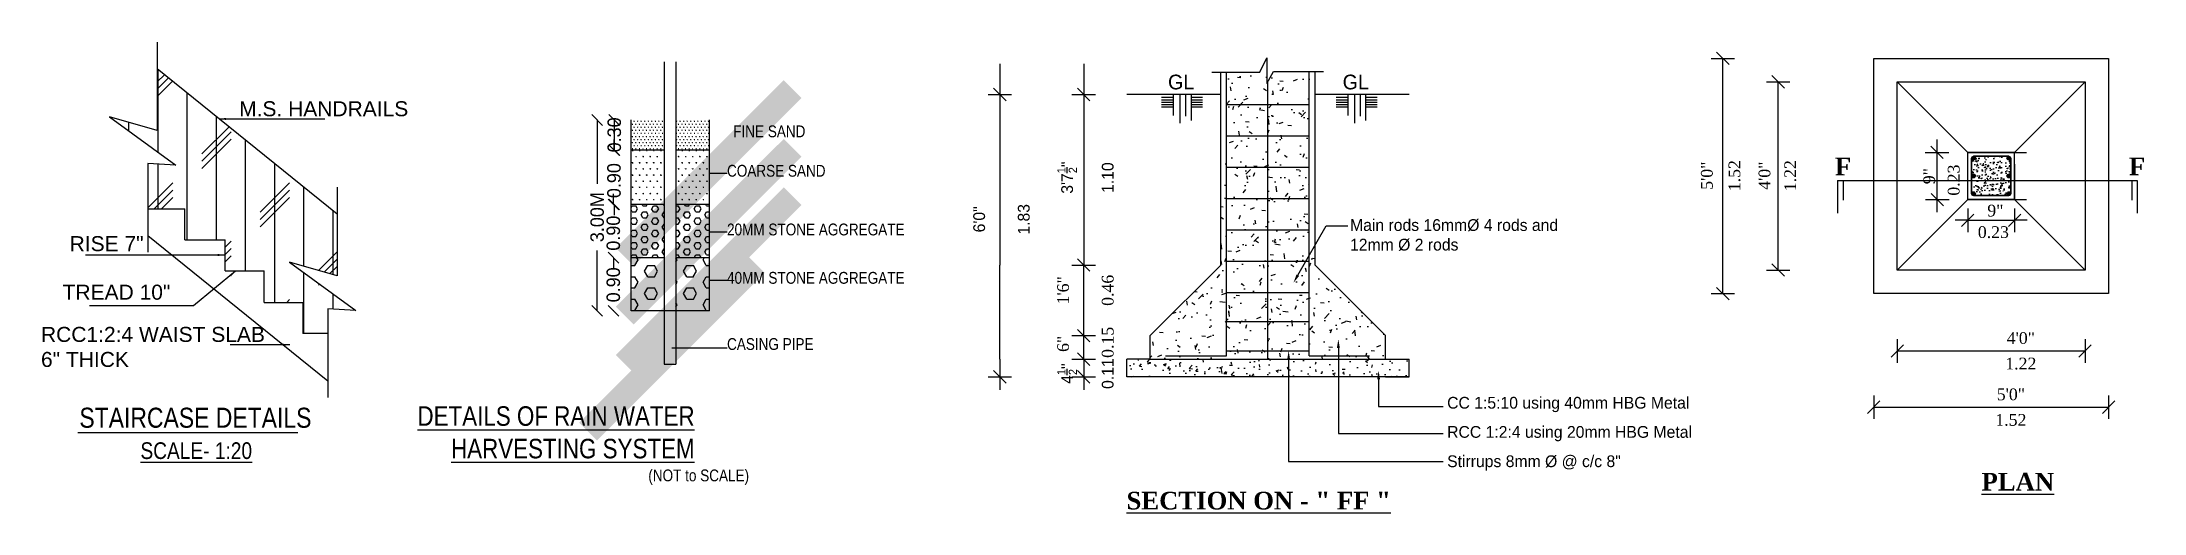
# Model space of a CAD drawing. Header units: metres. Extents: x 1422408 to 2267706, y 3009 to 80428.
# Drawn here: x 2267381.84 to 2267417.06, y 3056.67 to 3064.57 of the extents above; entities that cross this region are included whole.
import ezdxf

# ---------------------------------------------------------------- set-up
doc = ezdxf.new("R2010")
doc.units = ezdxf.units.M
doc.header["$LTSCALE"] = 3.5
doc.header["$MEASUREMENT"] = 0
doc.linetypes.add('CENTER', pattern=[2, 1.25, -0.25, 0.25, -0.25])
doc.layers.get('0').update_dxf_attribs({"linetype": 'CONTINUOUS'})
doc.layers.get('DEFPOINTS').update_dxf_attribs({"linetype": 'CONTINUOUS'})
for name, color, linetype in [('GRILL', 20, 'CONTINUOUS'), ('IFF-FURN-DETAIL', 252, 'CONTINUOUS'), ('STAIR', 2, 'CONTINUOUS'), ('TEXT', 4, 'CONTINUOUS'), ('WALL', 125, 'CONTINUOUS')]:
    doc.layers.add(name, color=color, linetype=linetype)
doc.styles.add('12', font='swissc.ttf', dxfattribs={"height": 10})
doc.styles.add('ARIAL', font='swissck.ttf', dxfattribs={"height": 0.8})
doc.styles.add('Indu', font='stylu.ttf', dxfattribs={"height": 10})
doc.styles.add('sunahari', font='framd.ttf', dxfattribs={"height": 0.3})
doc.dimstyles.new('Civil Ft.', dxfattribs={"dimtxt": 8.5, "dimasz": 4, "dimexe": 0.18, "dimexo": 0.0625, "dimgap": 0.6875, "dimtad": 0, "dimdec": 0, "dimzin": 0, "dimdsep": 46, "dimlunit": 4, "dimtxsty": 'Standard', "dimblk": 'OBLIQUE', "dimcen": 0.09, "dimse1": 1, "dimse2": 1, "dimclrd": 253, "dimclrt": 4, "dimadec": 0, "dimazin": 3, "dimtfac": 1, "dimtdec": 0, "dimtofl": 0, "dimtmove": 0, "dimatfit": 3, "dimfxl": 0, "dimfrac": 2, "dimtolj": 1, "dimtzin": 0, "dimlwd": 25, "dimarcsym": 0})
doc.dimstyles.new('CIVIL Mt.', dxfattribs={"dimscale": 0, "dimtxt": 0.2, "dimasz": 0.15, "dimexe": 0.18, "dimexo": 0.0625, "dimgap": 0.1, "dimtad": 0, "dimzin": 0, "dimdsep": 46, "dimtxsty": 'sunahari', "dimblk": 'OBLIQUE', "dimcen": 0.09, "dimse1": 1, "dimse2": 1, "dimclrd": 253, "dimclrt": 4, "dimadec": 0, "dimazin": 0, "dimtfac": 1, "dimtofl": 0, "dimtmove": 1, "dimatfit": 3, "dimfxl": 0, "dimfrac": 2, "dimtolj": 1, "dimtzin": 0, "dimarcsym": 0})
doc.dimstyles.new('OLD', dxfattribs={"dimscale": 45, "dimtxt": 6, "dimasz": 0.25, "dimexe": 0.5, "dimexo": 0.5, "dimgap": 0.0625, "dimtad": 0, "dimdec": 3, "dimrnd": 0.25, "dimzin": 7, "dimdsep": 46, "dimlunit": 4, "dimtxsty": 'Indu', "dimblk": 'ARCHTICK', "dimcen": 0.03125, "dimdle": 0.5, "dimclrd": 256, "dimclre": 251, "dimclrt": 4, "dimadec": 0, "dimazin": 0, "dimtfac": 1, "dimtdec": 3, "dimtofl": 0, "dimtmove": 1, "dimatfit": 3, "dimldrblk": 'ARCHTICK', "dimfxl": 0, "dimtolj": 1, "dimtzin": 2, "dimlwd": -1, "dimlwe": -1, "dimarcsym": 0})
pattern_1 = [(50, (-11721.02738470343, -1733.232442619188), (0.5465540069880122, -0.0478172566167093), [0.05715, -0.6286500000000002]), (355, (-11721.02738470343, -1733.232442619188), (-0.1057284779270009, 0.5731699286465401), [0.04572, -0.5029200000000001]), (100.451, (-11720.98183870343, -1733.236427369187), (0.4408275049978779, 0.5253500634608756), [0.04857, -0.5342700000000002]), (46.18419999999999, (-11721.02738470343, -1733.080042619187), (0.8132371226763897, -0.1261269837981814), [0.085725, -0.942975]), (96.6356, (-11720.95961500343, -1733.090553119187), (0.7122127033987115, 0.7422766676701477), [0.07285499999999999, -0.8014050000000001]), (351.1840000000001, (-11721.02738470343, -1733.080042619187), (0.7122138174418018, 0.7422753535817931), [0.06858, -0.75438]), (21, (-11720.95118470343, -1733.118142619187), (0.4548446395061501, -0.3067965555502875), [0.05715, -0.6286500000000002]), (326, (-11720.95118470343, -1733.118142619187), (0.1854060850429412, 0.5525638983669579), [0.04572, -0.5029200000000001]), (71.45140000000002, (-11720.91328120343, -1733.143708919187), (0.6402494723103735, 0.2457685731481724), [0.04857, -0.5342700000000002]), (37.50000000000001, (-11721.02738470343, -1733.232442619188), (0.0092658097517755, 0.2536651166194593), [0, -0.4968240000000001, 0, -0.51054, 0, -0.5048250000000003]), (7.499999999999999, (-11721.02738470343, -1733.232442619188), (0.2004589875309172, 0.3005417244543586), [0, -0.2910839999999999, 0, -0.4853939999999999, 0, -0.192405]), (327.5, (-11721.19731070343, -1733.232442619188), (0.4067717855006145, -0.0171862319780204), [0, -0.1905, 0, -0.59436, 0, -0.78867]), (317.5, (-11721.27351070343, -1733.232442619188), (0.4443875441580543, 0.0762794730999991), [0, -0.24765, 0, -0.394716, 0, -0.56007])]

msp = doc.modelspace()

# ---------------------------------------------------------------- texts
at = {"color": 7, "style": 'ARIAL'}
for s, insert, char_height, attachment_point in [('FINE SAND ', (2267393.419195176, 3063.06634871614), 0.1980182468822892, 4), ('COARSE SAND ', (2267393.315551006, 3062.405248801648), 0.1980182468822892, 4), ('20MM STONE AGGREGATE ', (2267393.315551006, 3061.42105255425), 0.1980182468822892, 4), ('40MM STONE AGGREGATE ', (2267393.315551006, 3060.6100612037), 0.1980182468822892, 4), ('CASING PIPE ', (2267393.315551006, 3059.500020520667), 0.1980182468822892, 4), ('{\\LDETAILS OF RAIN WATER \\PHARVESTING SYSTEM\\H1.03003x; }', (2267392.772164336, 3058.019193335167), 0.3273028874087423, 6), ('(NOT to SCALE)', (2267393.684878302, 3057.26872007275), 0.1980182468822892, 6)]:
    msp.add_mtext(s, dxfattribs=dict(at, insert=insert, char_height=char_height, attachment_point=attachment_point))

# ---------------------------------------------------------------- blocks, each defined once
blk = doc.blocks.new('_Oblique')
at = {"color": 0, "linetype": 'ByBlock', "lineweight": -2}
blk.add_line((-0.5, -0.5), (0.5, 0.5), dxfattribs=at)
blk = doc.blocks.new('*D348')
at = {"color": 253, "lineweight": -2, "ltscale": 0.015}
for p, q in [((2267391.13979541, 3063.258470302689), (2267391.13979541, 3062.186064699139)), ((2267391.13979541, 3060.058367599463), (2267391.13979541, 3061.071191116722))]:
    blk.add_line(p, q, dxfattribs=at)
at = {"layer": 'DEFPOINTS', "color": 0, "ltscale": 0.015}
for p in [(2267391.13979541, 3063.258470302689), (2267391.707465375, 3063.258470302689), (2267391.707465375, 3060.058367599463)]:
    blk.add_point(p, dxfattribs=at)
at = {"color": 253, "lineweight": -2, "ltscale": 0.015, "xscale": 0.18, "yscale": 0.18, "zscale": 0.18}
for p, rotation in [((2267391.13979541, 3063.258470302689), 90), ((2267391.13979541, 3060.058367599463), 270)]:
    blk.add_blockref('_Oblique', p, dxfattribs=dict(at, rotation=rotation))
at = {"color": 4, "ltscale": 0.015, "insert": (2267391.13979541, 3061.628627908294), "char_height": 0.3, "attachment_point": 5, "rotation": 90, "style": 'sunahari'}
blk.add_mtext('\\A1;{\\H0.7522x;3.00M}', dxfattribs=at)
blk = doc.blocks.new('*D349')
at = {"color": 253, "lineweight": -2, "ltscale": 0.015}
for p, q in [((2267391.410613071, 3060.949449710382), (2267391.410613071, 3060.920987093722)), ((2267391.410613071, 3060.058367599463), (2267391.410613071, 3060.068143621194))]:
    blk.add_line(p, q, dxfattribs=at)
at = {"layer": 'DEFPOINTS', "color": 0, "ltscale": 0.015}
for p in [(2267391.410613071, 3060.949449710382), (2267391.707465375, 3060.949449710382), (2267391.707465375, 3060.058367599463)]:
    blk.add_point(p, dxfattribs=at)
at = {"color": 253, "lineweight": -2, "ltscale": 0.015, "xscale": 0.18, "yscale": 0.18, "zscale": 0.18}
for p, rotation in [((2267391.410613071, 3060.949449710382), 90), ((2267391.410613071, 3060.058367599463), 270)]:
    blk.add_blockref('_Oblique', p, dxfattribs=dict(at, rotation=rotation))
at = {"color": 4, "ltscale": 0.015, "insert": (2267391.410613071, 3060.494565357823), "char_height": 0.3, "attachment_point": 5, "rotation": 90, "style": 'sunahari'}
blk.add_mtext('\\A1;{\\H0.7522x;0.90}', dxfattribs=at)
blk = doc.blocks.new('*D350')
at = {"color": 253, "lineweight": -2, "ltscale": 0.015}
for p, q in [((2267391.410613071, 3061.840531821296), (2267391.410613071, 3062.020531821295)), ((2267391.410613071, 3060.949449710382), (2267391.410613071, 3060.769449710382))]:
    blk.add_line(p, q, dxfattribs=at)
at = {"layer": 'DEFPOINTS', "color": 0, "ltscale": 0.015}
for p in [(2267391.410613071, 3061.840531821296), (2267391.707425771, 3061.840531821296), (2267391.707425771, 3060.949449710382)]:
    blk.add_point(p, dxfattribs=at)
at = {"color": 253, "lineweight": -2, "ltscale": 0.015, "xscale": 0.18, "yscale": 0.18, "zscale": 0.18}
for p, rotation in [((2267391.410613071, 3061.840531821296), 270), ((2267391.410613071, 3060.949449710382), 90)]:
    blk.add_blockref('_Oblique', p, dxfattribs=dict(at, rotation=rotation))
at = {"color": 4, "ltscale": 0.015, "insert": (2267391.410613071, 3061.360451559699), "char_height": 0.3, "attachment_point": 5, "rotation": 90, "style": 'sunahari'}
blk.add_mtext('\\A1;{\\H0.7522x;0.90}', dxfattribs=at)
blk = doc.blocks.new('*D351')
at = {"color": 253, "lineweight": -2, "ltscale": 0.015}
for p, q in [((2267391.421768591, 3062.7514157569), (2267391.421768591, 3062.9314157569)), ((2267391.421768591, 3061.840531821296), (2267391.421768591, 3061.660531821295))]:
    blk.add_line(p, q, dxfattribs=at)
at = {"layer": 'DEFPOINTS', "color": 0, "ltscale": 0.015}
for p in [(2267391.421768591, 3062.7514157569), (2267391.707465375, 3062.7514157569), (2267391.707386167, 3061.840531821296)]:
    blk.add_point(p, dxfattribs=at)
at = {"color": 253, "lineweight": -2, "ltscale": 0.015, "xscale": 0.18, "yscale": 0.18, "zscale": 0.18}
for p, rotation in [((2267391.421768591, 3062.7514157569), 270), ((2267391.421768591, 3061.840531821296), 90)]:
    blk.add_blockref('_Oblique', p, dxfattribs=dict(at, rotation=rotation))
at = {"color": 4, "ltscale": 0.015, "insert": (2267391.421768591, 3062.241518771211), "char_height": 0.3, "attachment_point": 5, "rotation": 90, "style": 'sunahari'}
blk.add_mtext('\\A1;{\\H0.7522x;0.90}', dxfattribs=at)
blk = doc.blocks.new('*D352')
at = {"color": 253, "lineweight": -2, "ltscale": 0.015}
blk.add_line((2267391.426861925, 3062.7514157569), (2267391.426861925, 3063.258470302722), dxfattribs=at)
at = {"layer": 'DEFPOINTS', "color": 0, "ltscale": 0.015}
for p in [(2267391.426861925, 3063.258470302722), (2267391.707465375, 3063.258470302722), (2267391.707465375, 3062.7514157569)]:
    blk.add_point(p, dxfattribs=at)
at = {"color": 253, "lineweight": -2, "ltscale": 0.015, "xscale": 0.18, "yscale": 0.18, "zscale": 0.18}
for p, rotation in [((2267391.426861925, 3063.258470302722), 90), ((2267391.426861925, 3062.7514157569), 270)]:
    blk.add_blockref('_Oblique', p, dxfattribs=dict(at, rotation=rotation))
at = {"color": 4, "ltscale": 0.015, "insert": (2267391.426861925, 3063.008559949001), "char_height": 0.3, "attachment_point": 5, "rotation": 90, "style": 'sunahari'}
blk.add_mtext('\\A1;{\\H0.7522x;0.30}', dxfattribs=at)
blk = doc.blocks.new('A$C02596C7D')
for points in [[(3.54958339513905, 4.379521395858319, 1), (3.598820003855506, 4.379521395858319, 1)], [(4.005024061804085, 4.379521395858319, 1), (4.054260670516904, 4.379521395858319, 1)], [(3.54958339513905, 4.149810082704787, 1), (3.598820003855506, 4.149810082704787, 1)], [(4.005024061804085, 4.149810082704787, 1), (4.054260670516904, 4.149810082704787, 1)], [(3.54958339513905, 3.920098769551258, 1), (3.598820003855506, 3.920098769551258, 1)], [(4.005024061804085, 3.920098769551258, 1), (4.054260670516904, 3.920098769551258, 1)]]:
    blk.add_hatch(color=256).paths.add_polyline_path(points)
h = blk.add_hatch()
h.set_pattern_fill('AR-CONC', color=256, scale=0.02, style=0)
h.set_pattern_definition([(50, (0, 0), (0.1434520365201507, -0.012550426996519), [0.015, -0.165]), (355, (0, 0), (-0.0277502667226, 0.1504384267400024), [0.012, -0.132]), (100.45144446, (0.0119543362, -0.0010458688), (0.1157017693454224, 0.1378879981937259), [0.0127480384, -0.1402284224]), (46.18419999999999, (0, 0.04), (0.2134482661343145, -0.0331038561586153), [0.0225, -0.2475]), (96.63563549, (0.017787349, 0.0372413386), (0.1869323891348457, 0.1948237201549101), [0.0191220684, -0.2103427519999999]), (351.1841639899999, (0, 0.04), (0.1869323890109546, 0.194823720053998), [0.018, -0.1980000002]), (21, (0.02, 0.03), (0.1193814104236923, -0.0805237781330678), [0.015, -0.165]), (326, (0.02, 0.03), (0.0486630663843164, 0.1450300090093706), [0.012, -0.132]), (71.45144474, (0.0299484508, 0.0232896852), (0.1680444753459942, 0.0645062305612708), [0.012748038, -0.1402284224]), (37.50000000000001, (0, 0), (0.0024319710634581, 0.0665787707662623), [0, -0.1304, 0, -0.134, 0, -0.1325]), (7.499999999999999, (0, 0), (0.0526139074884297, 0.0788823423764721), [0, -0.0764, 0, -0.1274, 0, -0.0505]), (327.5, (-0.0446, 0), (0.1067644872344818, -0.004510974346875999), [0, -0.05, 0, -0.156, 0, -0.207]), (317.5, (-0.0646, 0), (0.1166372338684772, 0.0200209964664635), [0, -0.065, 0, -0.1036, 0, -0.147])])
h.paths.add_polyline_path([(4.054260670518375, 4.379521395858319, -1), (4.005024061802613, 4.379521395858319, -0.4142135623730951), (4.029642366160492, 4.404139700216199), (3.574201699495478, 4.404139700216199, -0.4142135623728714), (3.598820003853342, 4.379521395858319, -1), (3.54958339513758, 4.379521395858319), (3.54958339513758, 4.14981008270471, -1), (3.598820003853342, 4.149810082704787, -1), (3.54958339513758, 4.149810082704787), (3.549583395137949, 4.092289589896608), (4.054260670516904, 4.092289589896608), (4.054260670518375, 4.149810082704787, -1), (4.005024061802613, 4.149810082704787, -1), (4.054260670518375, 4.149810082704787)])
h.paths.add_polyline_path([(4.054260670516904, 4.092289589896608), (3.54958339513905, 4.092289589896608), (3.54958339513758, 3.920098769551258, -1), (3.598820003853342, 3.920098769551258, -0.4142135623730951), (3.574201699495462, 3.895480465193377), (4.029642366160571, 3.895480465193377, -0.4142135623740412), (4.005024061802613, 3.920098769551258, -1), (4.054260670518375, 3.920098769551258)])
for p, q in [((0.2557155301165039, 5.750537642252311), (0.4169476998995379, 5.589305472469277)), ((0.1843204675442393, 5.669921557360794), (0.4883427624754404, 5.669921557360794)), ((0.3363316150080209, 2.629698608048784), (0.3363316150080209, 5.669921557360794)), ((0.9700125552208192, 5.446515347321109), (1.131244725003853, 5.285283177538076)), ((2.284779243060254, 5.669921557360794), (5.31906482259388, 5.669921557360794)), ((2.284779243060254, 2.629698608048784), (2.284779243060254, 5.669921557360794)), ((5.31906482259388, 5.669921557360794), (5.31906482259388, 2.629698608048784)), ((0.8986174926485546, 5.365899262429588), (1.202639787579754, 5.365899262429588)), ((1.050628640112335, 2.933720902979981), (1.050628640112335, 5.365899262429588)), ((3.498913012648698, 4.45481008270508), (2.588801537991455, 5.365899262429588)), ((2.588801537991455, 5.365899262429588), (5.015042527662679, 5.365899262429588)), ((2.588801537991455, 2.933720902979981), (2.588801537991455, 5.365899262429588)), ((4.104931053005437, 4.45481008270508), (5.015042527662679, 5.365899262429588)), ((5.015042527662679, 5.365899262429588), (5.015042527662679, 2.933720902979981)), ((2.949106206360738, 4.45481008270508), (3.253128501291937, 4.45481008270508)), ((3.020501268933002, 4.535426167596596), (3.181733438719672, 4.374193997813562)), ((3.498913012648698, 4.45481008270508), (4.258968749978521, 4.45481008270508)), ((3.498913012648698, 4.45481008270508), (4.258968749978521, 4.45481008270508)), ((3.498913012648698, 3.844810082704498), (3.49891301264688, 4.45481008270508)), ((4.104931053005437, 4.45481008270508), (3.49891301264688, 4.45481008270508)), ((4.104931053009075, 3.844810082704498), (4.104931053005437, 4.45481008270508)), ((1.817059353152215, 4.092289589896608), (1.817059353152215, 3.670909121188742)), ((1.888845832190779, 4.092289589896608), (1.888845832190779, 3.836831054293723)), ((3.498913012648698, 3.844810082704498), (3.498913012648698, 4.300843525103119)), ((4.104931053007256, 3.844810082704498), (4.104931053007256, 4.300843525103119)), ((4.104931053007256, 4.300843525103119), (4.104931053007256, 3.844810082704498)), ((5.618598388821062, 4.092289589896608), (5.618598388821062, 3.836831054293723)), ((5.690384867863263, 4.092289589896608), (5.690384867863263, 3.670909121188742)), ((3.498913012648698, 3.844810082704498), (2.588801537991455, 2.933720902979981)), ((2.954008876014995, 3.844810082706316), (3.258031170946196, 3.844810082706316)), ((3.025403938590897, 3.925426167597833), (3.186636108373931, 3.764193997812982)), ((3.498913012648698, 3.844810082704498), (4.258968749978521, 3.844810082704498)), ((4.104931053009075, 3.844810082704498), (3.498913012648698, 3.844810082704498)), ((5.015042527662679, 2.933720902979981), (4.104931053009075, 3.844810082704498)), ((3.498913012648698, 3.577247173681826), (3.336054233866888, 3.577247173681826)), ((3.579529097540216, 3.657863258573343), (3.418296927757181, 3.496631088790308)), ((3.498913012648698, 3.729258321147426), (3.498913012648698, 3.425236026216225)), ((3.498913012648698, 3.577247173681826), (4.104931053007256, 3.577247173681826)), ((4.185547137898772, 3.657863258573343), (4.024314968115738, 3.496631088790308)), ((4.104931053007256, 3.729258321147426), (4.104931053007256, 3.425236026216225)), ((4.267789831789067, 3.577247173681826), (4.104931053007256, 3.577247173681826)), ((0.9700125552208192, 3.014336987871502), (1.131244725003853, 2.853104818088468)), ((0.8986174926485546, 2.933720902979981), (1.202639787579754, 2.933720902979981)), ((5.015042527662679, 2.933720902979981), (2.588801537991455, 2.933720902979981)), ((0.1843204675442393, 2.629698608048784), (0.4883427624754404, 2.629698608048784)), ((0.2557155301165039, 2.710314692940298), (0.4169476998995379, 2.549082523157267)), ((5.31906482259388, 2.629698608048784), (2.284779243060254, 2.629698608048784)), ((2.669417622882974, 1.969261906777319), (2.508185453099939, 1.808029736994285)), ((2.588801537991455, 2.040656969351402), (2.588801537991455, 1.736634674420199)), ((5.095658612554196, 1.969261906777319), (4.934426442771162, 1.808029736994285)), ((5.015042527662679, 2.040656969351402), (5.015042527662679, 1.736634674420199)), ((2.588801537991455, 1.888645821885799), (5.015042527662679, 1.888645821885799)), ((2.36539532795177, 1.241608940103104), (2.204163158168739, 1.080376770320071)), ((2.284779243060254, 1.313004002677186), (2.284779243060254, 1.008981707745987)), ((2.284779243060254, 1.160992855211586), (5.31906482259388, 1.160992855211586)), ((5.399680907485397, 1.241608940103104), (5.238448737702363, 1.080376770320071)), ((5.31906482259388, 1.313004002677186), (5.31906482259388, 1.008981707745987))]:
    blk.add_line(p, q)
at = {"color": 3, "ltscale": 0.1}
blk.add_line((3.106020023482415, 3.681951303922687), (3.106020023482415, 4.621564559207396), dxfattribs=at)
at = {"lineweight": 35}
for p, q in [((3.54958339513905, 3.920098769551258), (3.54958339513905, 4.379521395858319)), ((3.551401200766122, 4.370237099055882), (3.571754279000741, 4.337756626289774)), ((3.574201699495462, 4.404139700216544), (4.029642366160492, 4.404139700216544)), ((3.592368154066206, 4.396135872611922), (3.612721232300827, 4.363655399845811)), ((4.054260670516904, 4.379521395858319), (4.054260670516904, 3.920098769551258)), ((4.029642366160492, 3.895480465194848), (3.574201699495462, 3.895480465194848))]:
    blk.add_line(p, q, dxfattribs=at)
at = {"linetype": 'CENTER'}
blk.add_line((1.817059353152215, 4.092289589896608), (5.690384867863263, 4.092289589896608), dxfattribs=at)
for centre in [(3.574201699495462, 4.379521395858319), (4.029642366160492, 4.379521395858319), (3.574201699495462, 4.149810082704787), (4.029642366160492, 4.149810082704787), (3.574201699495462, 3.920098769551258), (4.029642366160492, 3.920098769551258)]:
    blk.add_circle(centre, 0.0246183043578803)
at = {"attachment_point": 2}
for s, insert, char_height in [('\\A1;{\\fTimes New Roman|b1|i0|c0|p18;F}', (1.888912968117438, 4.386716828616044), 0.2280167211984268), ('\\A1;{\\fTimes New Roman|b1|i0|c0|p18;F}', (5.68731444920218, 4.38758887908625), 0.2280167211984268), ('\\A1;{\\fTimes New Roman|b0|i0|c0|p18;9"}', (3.856216861012113, 3.778407755558872), 0.1520111474656179), ('\\A1;{\\fTimes New Roman|b0|i0|c0|p18;0.23}', (3.830710480979803, 3.500632033068541), 0.1520111474656179), ('\\A1;{\\fTimes New Roman|b0|i0|c0|p18;4\'0"}', (4.185490115256471, 2.130812560575577), 0.1520111474656179), ('\\A1;{\\fTimes New Roman|b0|i0|c0|p18;1.22}', (4.185490115256471, 1.801406783113634), 0.1520111474656179), ('\\A1;{\\fTimes New Roman|b0|i0|c0|p18;5\'0"}', (4.05686654193596, 1.403159593903182), 0.1520111474656179), ('\\A1;{\\fTimes New Roman|b0|i0|c0|p18;1.52}', (4.05686654193596, 1.07375381643942), 0.1520111474656179), ('\\A1;{\\fTimes New Roman|b1|i0|c0|p18;\\L PLAN}', (4.103440606939328, 0.3123267686714826), 0.2280167211984268)]:
    blk.add_mtext(s, dxfattribs=dict(at, insert=insert, char_height=char_height))
at = {"char_height": 0.1520111474656179, "attachment_point": 2, "rotation": 89.99999999999993}
for s, insert in [('\\A1;{\\fTimes New Roman|b0|i0|c0|p18;5\'0"}', (0.0529550381415902, 4.1534539753884)), ('\\A1;{\\fTimes New Roman|b0|i0|c0|p18;1.52}', (0.4088721086391164, 4.1534539753884)), ('\\A1;{\\fTimes New Roman|b0|i0|c0|p18;4\'0"}', (0.7977469764791751, 4.1534539753884)), ('\\A1;{\\fTimes New Roman|b0|i0|c0|p18;1.22}', (1.130018819634642, 4.1534539753884)), ('\\A1;{\\fTimes New Roman|b0|i0|c0|p18;9"}', (2.9257021164467, 4.147619990630118)), ('\\A1;{\\fTimes New Roman|b0|i0|c0|p18;0.23}', (3.241750411732937, 4.096439846578505))]:
    blk.add_mtext(s, dxfattribs=dict(at, insert=insert))
blk = doc.blocks.new('A$C68BB7516')
h = blk.add_hatch()
h.set_pattern_fill('AR-CONC', color=256, scale=0.003, style=0)
h.set_pattern_definition(pattern_1)
h.paths.add_polyline_path([(4.385901742509303, 5.346994124402042), (4.385901742509303, 5.771391981921622), (3.925068328859196, 5.771391981921622), (3.851043495580596, 5.639717297191964), (3.851048728360183, 5.346994124402042)])
h.paths.add_polyline_path([(3.851048728356543, 5.346994124402042), (3.851043495578778, 5.639717297191964), (3.837424687426391, 5.615492287955929), (3.837424687428208, 5.948644990825414), (3.745507812132926, 5.762849032586018), (3.316479116203482, 5.762849032586018), (3.316479116203482, 5.346994124402042)])
h.paths.add_polyline_path([(3.316479116203482, 5.346994124402042), (3.316479116203482, 4.941631064493777), (3.851055974711924, 4.941631064493777), (3.851048728358363, 5.346994124402042)], flags=17)
h.paths.add_polyline_path([(3.851048728358363, 5.346994124402042), (3.851055974708287, 4.941631064493777), (4.385901742511122, 4.941631064493777), (4.385901742511122, 5.346994124402042)])
h.paths.add_polyline_path([(3.851055974710106, 4.941631064493777), (3.851063221063668, 4.536268004585505), (4.385901742511122, 4.536268004585505), (4.385901742509303, 4.941631064493777)])
h.paths.add_polyline_path([(3.316479116203482, 4.941631064493777), (3.3164791162053, 4.536268004585505), (3.851063221063668, 4.536268004585505), (3.851055974710106, 4.941631064493777)], flags=17)
h.paths.add_polyline_path([(3.24119042935672, 3.26950844237217), (2.331078954699478, 2.357441557578562), (2.331078954699478, 2.053419262647365), (3.851107604974458, 2.053419262647365), (3.851105679535976, 2.161128791405644), (3.3164791162053, 2.161128791405644), (3.316479116201661, 5.762849032586018), (3.24119042935672, 5.762849032586018)])
h.paths.add_polyline_path([(4.461190429354247, 3.26950844237217), (4.461190429354247, 3.528608139500647), (4.385901742512942, 3.397446613735151), (4.385901742512942, 2.097115856620803), (4.761150805750731, 2.097115856618984), (4.761150805750731, 2.053419262647365), (5.371301904011487, 2.053419262647365), (5.371301904011487, 2.357441557578562)])
h.paths.add_polyline_path([(3.851098929986618, 2.538700684233845), (3.851105679535976, 2.161128791405644), (4.385901742511122, 2.161128791405644), (4.385901742511122, 2.538700684233845)])
h.paths.add_polyline_path([(3.851092206474276, 2.914815764952436), (3.3164791162053, 2.914815764952436), (3.316479116203482, 2.538700684233845), (3.851098929984798, 2.538700684233845)], flags=17)
h.paths.add_polyline_path([(3.851105679537795, 2.161128791405644), (3.851107604976276, 2.053419262647365), (4.761150805752548, 2.053419262647365), (4.761150805752548, 2.097115856618984), (4.385901742512942, 2.097115856618984), (4.385901742514761, 2.161128791405644)])
h.paths.add_polyline_path([(3.316479116203482, 3.320178824860703), (3.316479116203482, 2.914815764952436), (3.851092206476095, 2.914815764952436), (3.851084960122534, 3.320178824860703)], flags=17)
h.paths.add_polyline_path([(4.341548870545012, 3.320178824860703), (4.385901742511122, 3.397446613731517), (4.385901742511122, 3.725541884768971), (3.851077713767153, 3.725541884768971), (3.851084960120715, 3.320178824860703)])
h.paths.add_polyline_path([(3.851092206474276, 2.914815764952436), (4.385901742511122, 2.914815764952436), (4.385901742512942, 3.320178824860703), (3.851084960122534, 3.320178824860703)])
h.paths.add_polyline_path([(4.385901742512942, 3.725541884768971), (4.385901742512942, 4.130904944677241), (3.851070467417228, 4.130904944677241), (3.851077713768971, 3.725541884768971)])
h.paths.add_polyline_path([(3.316479116207116, 3.725541884768971), (3.851077713768971, 3.725541884768971), (3.851070467417228, 4.130904944677241), (3.3164791162053, 4.130904944677241)], flags=17)
h.paths.add_polyline_path([(3.316479116203482, 3.725541884768971), (3.316479116203482, 3.320178824860703), (3.851084960124353, 3.320178824860703), (3.851077713770791, 3.725541884768971)], flags=17)
h.paths.add_polyline_path([(3.851063221063668, 4.536268004585505), (3.851070467417228, 4.130904944677241), (4.385901742512942, 4.130904944677241), (4.385901742512942, 4.536268004585505)])
h.paths.add_polyline_path([(3.316479116203482, 4.536268004585505), (3.316479116203482, 4.130904944677241), (3.851070467417228, 4.130904944677241), (3.851063221065486, 4.536268004585505)], flags=17)
h = blk.add_hatch()
h.set_pattern_fill('AR-CONC', color=256, scale=0.003, style=0)
h.set_pattern_definition(pattern_1)
h.paths.add_polyline_path([(3.851092206474759, 2.914815764952436), (3.851098929984711, 2.538700684233845), (4.385901742510903, 2.538700684233845), (4.385901742510718, 2.914815764952436)])
h.paths.add_polyline_path([(3.316479116203482, 2.538700684233845), (3.316479116203482, 2.161128791405644), (3.851105679536937, 2.161128791405644), (3.851098929984711, 2.538700684233845)])
h = blk.add_hatch()
h.set_pattern_fill('AR-CONC', color=256, scale=0.0506703824885393, style=0)
h.set_pattern_definition([(50, (-8.956025971161578, 20.44293202017798), (0.3634384779617971, -0.0317967468154054), [0.0380027868664045, -0.4180306555304492]), (355, (-8.956025971161578, 20.44293202017798), (-0.0703058314496563, 0.3811386311945008), [0.0304022294931236, -0.3344245244243593]), (100.4514, (-8.9257394322849, 20.44028229359901), (0.2931329164465785, 0.3493416529895189), [0.0322973980719215, -0.3552713899386209]), (46.18419999999999, (-8.956025971161578, 20.54427278515504), (0.5407751214133116, -0.0838691176517736), [0.0570041802996067, -0.6270459832956738]), (96.63559999999995, (-8.91096138229841, 20.5372836637398), (0.4735971678792576, 0.4935892510744694), [0.0484460986279938, -0.5329069997816887]), (351.1842000000001, (-8.956025971161578, 20.54427278515504), (0.4735967825740304, 0.4935896209808698), [0.0456033442396854, -0.501636786636539]), (21, (-8.905355588671222, 20.51893759391169), (0.3024550864094891, -0.2040085318712409), [0.0380027868664045, -0.4180306555304492]), (326, (-8.905355588671222, 20.51893759391169), (0.1232888093379244, 0.3674363014410554), [0.0304022294931236, -0.3344245244243592]), (71.45140000000002, (-8.880151008954272, 20.50193686681996), (0.4257440196574998, 0.1634274363251185), [0.0322973980719217, -0.3552713899386225]), (37.50000000000001, (-8.956025971161578, 20.44293202017798), (0.0061614451993242, 0.1686785890171644), [0, -0.3303708938252761, 0, -0.3394915626732133, 0, -0.3356912839865727]), (7.499999999999999, (-8.956025971161578, 20.44293202017798), (0.1332983408327678, 0.1998499229903875), [0, -0.1935608611062201, 0, -0.3227703364519953, 0, -0.1279427157835617]), (327.5, (-9.069020924111099, 20.44293202017798), (0.2704898702181981, -0.0114286397776097), [0, -0.1266759562213482, 0, -0.3952289834106064, 0, -0.5244384587563821]), (317.5, (-9.119691306597817, 20.44293202017798), (0.2955026626260476, 0.05072357743787), [0, -0.1646787430877527, 0, -0.2624725812906335, 0, -0.3724273112907638])])
h.paths.add_polyline_path([(5.675324198942688, 2.053419262647365), (5.371301904011487, 2.053419262647365), (2.331078954699478, 2.053419262647365), (2.027056659768275, 2.053419262647365), (2.027056659768275, 1.825402541449873), (5.675324198942688, 1.825402541449873)])
for p, q in [((0.387431674193067, 5.868712506877272), (0.387431674193067, 5.473670080624287)), ((1.471989325083995, 5.868712506877272), (1.471989325083995, 5.473670080624287)), ((3.125403141408241, 5.762849032586018), (3.745507812134746, 5.762849032586018)), ((3.24119042935672, 3.26950844237217), (3.24119042935672, 5.762849032586018)), ((3.316479116203482, 2.097115856620803), (3.316479116203482, 5.762849032586018)), ((3.745507812134746, 5.762849032586018), (3.837424687426391, 5.948644990821776)), ((3.837424687426391, 5.948644990821776), (3.837424687426391, 5.615492287955929)), ((3.837424687426391, 5.615492287955929), (3.925068328859196, 5.771391981921622)), ((3.925068328859196, 5.771391981921622), (4.570929600387899, 5.771391981921622)), ((4.385901742511122, 2.097115856620803), (4.385901742509303, 5.771391981921622)), ((4.461190429354247, 3.26950844237217), (4.461190429354247, 5.771391981921622)), ((0.2354205267292855, 5.473670080624287), (0.5394428216604866, 5.473670080624287)), ((0.3068155893015501, 5.554286165515804), (0.468047759084584, 5.39305399573277)), ((0.387431674193067, 5.473670080624287), (0.387431674193067, 3.26950844237217)), ((1.319978177620209, 5.473670080624287), (1.624000472551414, 5.473670080624287)), ((1.391373240192478, 5.554286165515804), (1.552605409975511, 5.39305399573277)), ((1.471989325083995, 5.473670080624287), (1.471989325083995, 3.26950844237217)), ((3.24119042935672, 5.473670080624287), (2.027056659768275, 5.473670080624287)), ((2.478407346676247, 5.438566480006556), (2.626197251138364, 5.438566480006556)), ((2.627947204906377, 5.473670080624287), (2.627947204906377, 5.200838774231669)), ((2.712085864870458, 5.473670080624287), (2.712085864870458, 5.104203296881673)), ((2.786172616106338, 5.473670080624287), (2.786172616106338, 5.195415138972748)), ((2.857452821695913, 5.473670080624287), (2.857452821695913, 5.136312877173621)), ((2.857452821695913, 5.438566480004737), (3.005242726154392, 5.438566480004737)), ((3.851107604974458, 2.053419262647365), (3.851043495578778, 5.639717297193783)), ((5.675324198942688, 5.473670080624287), (4.461190429354247, 5.473670080624287)), ((4.734322837521172, 5.438566480006556), (4.882112741983291, 5.438566480006556)), ((4.883862695754941, 5.473670080624287), (4.883862695754941, 5.200838774231669)), ((4.968001355715387, 5.473670080624287), (4.968001355715387, 5.104203296881673)), ((5.042088106951266, 5.473670080624287), (5.042088106951266, 5.195415138972748)), ((5.113368312540838, 5.473670080624287), (5.113368312540838, 5.136312877173621)), ((5.113368312540838, 5.438566480004737), (5.261158216999319, 5.438566480004737)), ((2.478407346676247, 5.407177756125744), (2.626197251138364, 5.407177756125744)), ((2.478407346676247, 5.407177756125744), (2.626197251138364, 5.407177756125744)), ((2.478407346676247, 5.375789032244938), (2.626197251138364, 5.375789032244938)), ((2.478407346676247, 5.375789032244938), (2.626197251138364, 5.375789032244938)), ((2.478407346676247, 5.345203243756259), (2.626197251138364, 5.345203243756259)), ((2.478407346676247, 5.31381451987545), (2.626197251138364, 5.31381451987545)), ((2.857452821695913, 5.407177756125744), (3.005242726154392, 5.407177756125744)), ((2.857452821695913, 5.407177756125744), (3.005242726154392, 5.407177756125744)), ((2.857452821695913, 5.375789032244938), (3.005242726154392, 5.375789032244938)), ((2.857452821695913, 5.375789032244938), (3.005242726154392, 5.375789032244938)), ((2.857452821695913, 5.345203243756259), (3.005242726154392, 5.345203243756259)), ((2.857452821695913, 5.31381451987545), (3.005242726154392, 5.31381451987545)), ((3.316479116203482, 5.346994124402042), (4.385901742509303, 5.346994124402042)), ((4.734322837521172, 5.407177756125744), (4.882112741983291, 5.407177756125744)), ((4.734322837521172, 5.407177756125744), (4.882112741983291, 5.407177756125744)), ((4.734322837521172, 5.375789032244938), (4.882112741983291, 5.375789032244938)), ((4.734322837521172, 5.375789032244938), (4.882112741983291, 5.375789032244938)), ((4.734322837521172, 5.345203243756259), (4.882112741983291, 5.345203243756259)), ((4.734322837521172, 5.31381451987545), (4.882112741983291, 5.31381451987545)), ((5.113368312540838, 5.407177756125744), (5.261158216999319, 5.407177756125744)), ((5.113368312540838, 5.407177756125744), (5.261158216999319, 5.407177756125744)), ((5.113368312540838, 5.375789032244938), (5.261158216999319, 5.375789032244938)), ((5.113368312540838, 5.375789032244938), (5.261158216999319, 5.375789032244938)), ((5.113368312540838, 5.345203243756259), (5.261158216999319, 5.345203243756259)), ((5.113368312540838, 5.31381451987545), (5.261158216999319, 5.31381451987545)), ((3.316479116203482, 4.941631064493777), (4.385901742509303, 4.941631064493777)), ((3.316479116203482, 4.536268004585505), (4.385901742509303, 4.536268004585505)), ((3.316479116203482, 4.130904944677241), (4.385901742509303, 4.130904944677241)), ((3.316479116203482, 3.725541884768971), (4.385901742509303, 3.725541884768971)), ((4.237304583904911, 3.138573323933087), (4.602610784906572, 3.774978615421786)), ((4.602610784906572, 3.774978615421786), (4.881548514433233, 3.774978615421786)), ((0.387431674193067, 2.053419262647365), (0.387431674193067, 3.26950844237217)), ((1.319978177620209, 3.26950844237217), (1.624000472551414, 3.26950844237217)), ((1.391373240192478, 3.350124527263687), (1.552605409975511, 3.188892357480654)), ((1.471989325083995, 2.053419262647365), (1.471989325083995, 3.26950844237217)), ((3.24119042935672, 3.26950844237217), (2.331078954699478, 2.357441557578562)), ((3.316479116203482, 3.320178824860703), (4.385901742509303, 3.320178824860703)), ((5.371301904011487, 2.357441557578562), (4.461190429354247, 3.26950844237217)), ((3.316479116203482, 2.914815764952436), (4.385901742509303, 2.914815764952436)), ((3.316479116203482, 2.538700684233845), (4.385901742509303, 2.538700684233845)), ((1.319978177620209, 2.357441557578562), (1.624000472551414, 2.357441557578562)), ((1.391373240192478, 2.438057642470083), (1.552605409975511, 2.276825472687048)), ((2.331078954699478, 2.053419262647365), (2.331078954699478, 2.357441557578562)), ((4.761150805752548, 2.196417571574784), (4.761150805752548, 1.092526919332158)), ((5.371301904011487, 2.053419262647365), (5.371301904011487, 2.357441557578562)), ((0.3068155893015501, 1.90601862634139), (0.468047759084584, 1.744786456556538)), ((0.387431674193067, 2.053419262647365), (0.387431674193067, 1.658376836394379)), ((1.319978177620209, 2.053419262647365), (1.624000472551414, 2.053419262647365)), ((1.391373240192478, 2.134035347538882), (1.552605409975511, 1.972803177755849)), ((1.391373240192478, 1.90601862634139), (1.552605409975511, 1.744786456556538)), ((1.471989325083995, 2.053419262647365), (1.471989325083995, 1.658376836394379)), ((2.027056659768275, 1.825402541449873), (2.027056659768275, 2.053419262647365)), ((2.331078954699478, 2.053419262647365), (2.027056659768275, 2.053419262647365)), ((2.331078954699478, 2.053419262647365), (5.371301904011487, 2.053419262647365)), ((2.528325214349024, 2.097115856620803), (3.316479116203482, 2.097115856620803)), ((3.3164791162053, 2.161128791405644), (4.385901742509303, 2.161128791405644)), ((4.118727317480078, 2.04712043080508), (4.118727317480078, 0.7319493219001743)), ((4.385901742511122, 2.097115856620803), (5.163433586096289, 2.097115856620803)), ((5.371301904011487, 2.053419262647365), (5.675324198942688, 2.053419262647365)), ((5.675324198942688, 1.825402541449873), (5.675324198942688, 2.053419262647365)), ((0.2354205267292855, 1.825402541449873), (0.5394428216604866, 1.825402541449873)), ((1.319978177620209, 1.825402541449873), (1.624000472551414, 1.825402541449873)), ((5.675324198942688, 1.825402541449873), (2.027056659768275, 1.825402541449873)), ((5.281198874887195, 1.790714484419368), (5.281198874887195, 1.443600321945268)), ((5.371301904011487, 1.825402541449873), (5.675324198942688, 1.825402541449873)), ((5.281198874887195, 1.443600321945268), (5.640613039449817, 1.443600321945268)), ((5.640613039449817, 1.443600321945268), (6.115604998576599, 1.443600321945268)), ((4.761150805752548, 1.092526919332158), (6.115604998576599, 1.092526919332158)), ((4.118727317480078, 0.7319493219001743), (6.115604998576599, 0.7319493219001743))]:
    blk.add_line(p, q)
for points in [[(4.253784021329916, 3.129113879203941), (4.220825146479906, 3.148032768662232), (4.18054791553004, 3.039696699388513)], [(4.742149412319122, 2.196417571574784), (4.780152199185976, 2.196417571574784), (4.761150805752548, 2.310425932173529)], [(4.099725924046651, 2.04712043080508), (4.137728710913505, 2.04712043080508), (4.118727317480078, 2.161128791405644)], [(5.262197481453767, 1.790714484419368), (5.300200268320621, 1.790714484419368), (5.281198874887195, 1.904722845018113)]]:
    blk.add_solid(points)
for s, insert, char_height, attachment_point in [('GL', (2.56062302103237, 5.730761394268483), 0.1900139343320224, 1), ('GL', (4.816538511880934, 5.730761394268483), 0.1900139343320224, 1), ('\\A1;Main rods 16mm%%C 4 rods and \\P12mm %%C 2 rods', (4.911856832251941, 3.862919121762388), 0.1520111474656179, 1), ('\\A1;CC 1:5:10 using 40mm HBG Metal', (6.166275381063312, 1.56603675118458), 0.1520111474656179, 1), ('\\A1;RCC 1:2:4 using 20mm HBG Metal', (6.166275381063312, 1.189245706560539), 0.1520111474656179, 1), ('\\A1;Stirrups 8mm %%C @ c/c 8"', (6.166275381063312, 0.8099672137268497), 0.1520111474656179, 1), ('\\A1;{\\fTimes New Roman|b1|i0|c0|p18;\\LSECTION ON - " FF "}', (3.732326612238466, 0.3390373554939288), 0.2280167211984268, 2)]:
    blk.add_mtext(s, dxfattribs=dict(insert=insert, char_height=char_height, attachment_point=attachment_point))
at = {"char_height": 0.1520111474656179, "attachment_point": 2, "rotation": 89.99999999999993}
for s, insert in [('\\A1;3\'7{\\H0.7x;\\S1/2;}"', (1.129203786742436, 4.399644880326377)), ('\\A1;1.10', (1.705145241314311, 4.399644880326377)), ('\\A1;6\'0"', (0.04464613584787, 3.860622471469469)), ('\\A1;1.83', (0.6205875904306595, 3.860622471469469)), ('\\A1;{\\fTimes New Roman|b0|i0|c0|p18;1\'6"}', (1.129203786742436, 2.943345873212819)), ('\\A1;{\\fTimes New Roman|b0|i0|c0|p18;0.46}', (1.705145241314311, 2.943345873212819)), ('\\A1;{\\fTimes New Roman|b0|i0|c0|p18;0.15}', (1.705145241314311, 2.270862832985585)), ('\\A1;{\\fTimes New Roman|b0|i0|c0|p18;6"}', (1.129203786742436, 2.25100172024031)), ('\\A1;4{\\H0.7x;\\S1/2;}"', (1.129203786742436, 1.86672842129337)), ('\\A1;0.11', (1.705145241314311, 1.86672842129337))]:
    blk.add_mtext(s, dxfattribs=dict(at, insert=insert))
blk = doc.blocks.new('A$C74AB094A')
at = {"layer": 'GRILL'}
h = blk.add_hatch(dxfattribs=at)
h.set_pattern_fill('CORK', color=20, scale=139.7230560001162, angle=90, style=0)
h.set_pattern_definition([(90, (0.2528187681164127, 9.303921698119664), (-17.46538200001453, 1.1e-15), []), (225, (8.98550976812112, 18.03661269812619), (34.93076394141414, -34.93076394141414), [24.69978019472353, -24.69978019472353]), (225, (8.98550976812112, 22.40295819813036), (34.93076394141414, -34.93076394141414), [24.69978019472353, -24.69978019472353]), (225, (8.98550976812112, 26.76930369813454), (34.93076394141414, -34.93076394141414), [24.69978019472353, -24.69978019472353])])
h.paths.add_polyline_path([(73.31639473725954, 237.4803896048015), (73.31639473725954, 200.5307385323976), (44.77406301540761, 208.6796453771367), (84.52945761218145, 179.6491592213951), (67.7098679480332, 180.6677725769878), (67.70986794803319, 153.6084862692169), (89.85687515257452, 153.6084862692169), (89.85687515257452, 135.0107672349859), (114.0609329470171, 135.0107672349859), (114.0609329470171, 116.3810264349704), (137.3481089470369, 116.3810264349704), (137.3481089470369, 97.53941922670856), (160.6352849470568, 97.53941922670856), (160.6352849470568, 79.12566633839016), (175.5452195994221, 79.12566633839016), (175.5452195994221, 93.61112089043127), (192.3648092635776, 92.5925075348387), (152.6094146668038, 121.6229936905802), (181.1517463886484, 113.4740868458411), (181.1517463886484, 150.423737918245)])
at = {"layer": 'IFF-FURN-DETAIL'}
for p, q in [((73.31639473725954, 253.5249051307092), (73.31639473725954, 200.5307385323976)), ((73.31639473725954, 200.5307385323976), (44.77406301540759, 208.6796453771367)), ((44.77406301540759, 208.6796453771367), (84.52945761218143, 179.6491592213951)), ((84.52945761218143, 179.6491592213951), (67.70986794803319, 180.6677725769878)), ((67.70986794803319, 180.6677725769878), (67.70986794803319, 127.6736059786762)), ((181.1517463886484, 166.4682534441526), (181.1517463886484, 113.4740868458411)), ((181.1517463886484, 113.4740868458411), (152.6094146668038, 121.6229936905802)), ((152.6094146668038, 121.6229936905802), (192.3648092635776, 92.5925075348387)), ((192.3648092635776, 92.5925075348387), (175.5452195994221, 93.61112089043127)), ((175.5452195994221, 93.61112089043127), (175.5452195994221, 40.61695429211795))]:
    blk.add_line(p, q, dxfattribs=at)
at = {"layer": 'STAIR'}
for p, q in [((181.1517463886484, 150.423737918245), (73.31639473725954, 237.4803896048015)), ((67.70986794803319, 153.6084862692169), (89.85687515257452, 153.6084862692169)), ((175.5452195994221, 50.27557885738133), (67.70986794803319, 137.3322305439342)), ((89.82474706339417, 135.0107672349859), (114.0609329470171, 135.0107672349859)), ((114.0609329470171, 116.3810264349704), (137.3481089470369, 116.3810264349704)), ((137.3481089470369, 97.53941922670856), (160.6352849470568, 97.53941922670856)), ((160.489403139225, 79.12566633839016), (175.5452195994221, 79.12566633839016))]:
    blk.add_line(p, q, dxfattribs=at)
for points in [[(89.85687515257452, 134.9787454692014), (89.85687515257452, 153.6084862692169)], [(114.0609329470171, 116.3810264349704), (114.0609329470171, 135.0107672349859)], [(137.3481089470369, 97.53941922670856), (137.3481089470369, 116.3810264349704)], [(160.6352849470568, 78.90967842669306), (160.6352849470568, 97.53941922670856)]]:
    blk.add_lwpolyline(points, dxfattribs=at)
at = {"layer": 'TEXT'}
blk.add_line((25.81329578056466, 19.54008713539588), (157.4805615856821, 19.54008713539588), dxfattribs=at)
at = {"layer": 'TEXT', "style": '12'}
for s, height, p in [('STAIRCASE DETAILS ', 12, (26.687123759315, 22.40224117300749)), ('%%USCALE- 1:20', 10, (63.26574923878069, 3.674035080633981))]:
    blk.add_text(s, height=height, dxfattribs=at).set_placement(p)
at = {"layer": 'WALL', "color": 4, "char_height": 9, "attachment_point": 1, "style": '12'}
for s, insert in [('{\\f@Arial Unicode MS|b0|i0|c0|p34;M.S. HANDRAILS }', (122.3781849020233, 218.0535054835618)), ('{\\f@Arial Unicode MS|b0|i0|c0|p34;RISE 7"}', (20.85567400087894, 137.2029472168451)), ('{\\f@Arial Unicode MS|b0|i0|c0|p34;TREAD 10" }', (16.64465448944247, 108.1232017578404)), ('{\\f@Arial Unicode MS|b0|i0|c0|p34;RCC1:2:4 WAIST SLAB\\P6" THICK}', (3.689860433762078, 82.82863309407549))]:
    blk.add_mtext(s, dxfattribs=dict(at, insert=insert))
for points in [[(113.5620395239166, 125.8946265514605), (30.29203517061251, 125.8946265514605)], [(120.1722043412592, 116.1246702369135), (94.94644546985364, 95.5007064736783), (32.78521932579315, 95.5007064736783)], [(152.8328705932581, 72.09909683057049), (117.0818856559344, 72.09909683057049)]]:
    blk.add_leader(points, dimstyle='Civil Ft.')
at = {"layer": 'STAIR'}
blk.add_leader([(110.5957019260604, 207.4567806050709), (173.6795287350614, 207.4567806050709)], dimstyle='Civil Ft.', dxfattribs=at)

# ---------------------------------------------------------------- dimensions: what is measured, and where the dimension line sits
at = {"color": 7, "ltscale": 0.015}
for base, p1, p2, text, picture, middle in [((2267391.13979541, 3063.258470302689), (2267391.707465375, 3060.058367599463), (2267391.707465375, 3063.258470302689), '{\\H0.7522x;3.00M}', '*D348', (2267391.13979541, 3061.628627908294)), ((2267391.426861925, 3063.258470302722), (2267391.707465375, 3062.7514157569), (2267391.707465375, 3063.258470302722), '{\\H0.7522x;0.30}', '*D352', (2267391.426861925, 3063.008559949001)), ((2267391.421768591, 3062.7514157569), (2267391.707386167, 3061.840531821296), (2267391.707465375, 3062.7514157569), '{\\H0.7522x;0.90}', '*D351', (2267391.421768591, 3062.241518771211)), ((2267391.410613071, 3061.840531821296), (2267391.707425771, 3060.949449710382), (2267391.707425771, 3061.840531821296), '{\\H0.7522x;0.90}', '*D350', (2267391.410613071, 3061.360451559699)), ((2267391.410613071, 3060.949449710382), (2267391.707465375, 3060.058367599463), (2267391.707465375, 3060.949449710382), '{\\H0.7522x;0.90}', '*D349', (2267391.410613071, 3060.494565357823))]:
    dim = msp.add_linear_dim(base=base, p1=p1, p2=p2, angle=90, text=text, dimstyle='CIVIL Mt.', override={"dimscale": 1, "dimasz": 0.18}, dxfattribs=at)
    dim.commit()
    dim.dimension.update_dxf_attribs({"geometry": picture, "text_midpoint": middle, "dimtype": 160})

# ---------------------------------------------------------------- hatches: boundary and pattern name
at = {"linetype": 'ByBlock'}
h = msp.add_hatch(dxfattribs=at)
h.set_pattern_fill('SWAMP', scale=0.0594054740610308, style=0)
h.set_pattern_definition([(0, (2266736.780133336, 3226.172712988184), (0.0297027370305154, 0.0514466496141102), [0.0074256842576288, -0.051979789803402]), (90, (2266736.783846178, 3226.172712988184), (-0.0297027370305154, 0.0514466496141102), [0.0037128421288144, -0.099180457099406]), (90, (2266736.784774389, 3226.172712988184), (-0.0297027370305154, 0.0514466496141102), [0.0029702737030515, -0.0999230255251689]), (90, (2266736.782917968, 3226.172712988184), (-0.0297027370305154, 0.0514466496141102), [0.0029702737030515, -0.0999230255251689]), (59.99999999999999, (2266736.785702599, 3226.172712988184), (-0.0297027369901587, 0.0514466496374102), [0.0023762189624412, -0.0570292550985896]), (119.9999999999999, (2266736.781989757, 3226.172712988184), (-0.059405474020674, 2.33e-11), [0.0023762189624412, -0.0570292550985892])])
edge = h.paths.add_edge_path()
edge.add_line((2267393.01933626, 3062.7514157569), (2267393.01933626, 3062.914977028918))
edge.add_arc((2267392.359275437, 3064.507310215691), 1.723718442087359, 273.29283992082054, 292.5151956700779, ccw=False)
edge.add_line((2267392.458284561, 3062.78643762858), (2267392.458284561, 3062.751415756896))
edge.add_line((2267392.458284561, 3062.7514157569), (2267393.01933626, 3062.7514157569))
edge = h.paths.add_edge_path()
edge.add_line((2267393.01933626, 3062.914977028915), (2267393.01933626, 3063.258470302722))
edge.add_line((2267393.01933626, 3063.258470302722), (2267392.458284561, 3063.258470302722))
edge.add_line((2267392.458284561, 3063.258470302722), (2267392.458284561, 3062.786437628581))
edge.add_arc((2267392.359275437, 3064.507310215691), 1.723718442087744, 273.2928399208197, 292.5151956700851)
edge = h.paths.add_edge_path()
edge.add_line((2267391.707465375, 3063.258470302722), (2267391.707465375, 3062.911581883577))
edge.add_arc((2267392.359275437, 3064.507310215691), 1.723718442087608, 247.7813686741063, 266.7071600791798)
edge.add_line((2267392.260266314, 3062.78643762858), (2267392.260266314, 3063.258470302721))
edge.add_line((2267392.260266314, 3063.258470302722), (2267391.707465375, 3063.258470302722))
edge = h.paths.add_edge_path()
edge.add_line((2267391.707465375, 3062.911581883577), (2267391.707465375, 3062.751415756896))
edge.add_line((2267391.707465375, 3062.7514157569), (2267392.260266314, 3062.7514157569))
edge.add_line((2267392.260266314, 3062.7514157569), (2267392.260266314, 3062.786437628583))
edge.add_arc((2267392.359275437, 3064.507310215691), 1.723718442088066, 247.7813686741124, 266.7071600791809, ccw=False)
h = msp.add_hatch(dxfattribs=at)
h.set_pattern_fill('SWAMP', scale=0.1188109481220616, style=0)
h.set_pattern_definition([(0, (2266736.780133336, 3226.655749676709), (0.0594054740610308, 0.1028932992282204), [0.0148513685152577, -0.1039595796068039]), (90, (2266736.78755902, 3226.655749676709), (-0.0594054740610308, 0.1028932992282204), [0.0074256842576288, -0.198360914198812]), (90, (2266736.789415442, 3226.655749676709), (-0.0594054740610308, 0.1028932992282204), [0.0059405474061031, -0.1998460510503378]), (90, (2266736.785702599, 3226.655749676709), (-0.0594054740610308, 0.1028932992282204), [0.0059405474061031, -0.1998460510503378]), (59.99999999999999, (2266736.791271863, 3226.655749676709), (-0.0594054739803173, 0.1028932992748204), [0.0047524379248825, -0.1140585101971791]), (119.9999999999999, (2266736.783846178, 3226.655749676709), (-0.1188109480413481, 4.66e-11), [0.0047524379248824, -0.1140585101971784])])
h.paths.add_polyline_path([(2267391.707465375, 3062.7514157569), (2267391.707465375, 3061.840531821296), (2267392.260266314, 3061.840531821296), (2267392.260266314, 3062.7514157569)])
h.paths.add_polyline_path([(2267393.01933626, 3061.840531821296), (2267393.01933626, 3062.7514157569), (2267392.458284561, 3062.7514157569), (2267392.458284561, 3061.840531821296)])
h = msp.add_hatch(dxfattribs=at)
h.set_pattern_fill('HEX', scale=0.4752437924882464, style=0)
h.set_pattern_definition([(0, (2266736.780133336, 3226.655749676709), (0, 0.1028932993470314), [0.0594054740610308, -0.1188109481220616]), (119.9999999999999, (2266736.780133336, 3226.655749676709), (-0.089108211113726, -0.0514466496735157), [0.0594054740610305, -0.1188109481220609]), (59.99999999999999, (2266736.83953881, 3226.655749676709), (-0.089108211113726, 0.0514466496735157), [0.0594054740610308, -0.1188109481220615])])
h.paths.add_polyline_path([(2267392.260266314, 3061.840531821296), (2267391.707465375, 3061.840531821296), (2267391.707465375, 3060.949449710382), (2267392.260266314, 3060.949449710382)])
h.paths.add_polyline_path([(2267393.01933626, 3061.840531821296), (2267392.458284561, 3061.840531821296), (2267392.458284561, 3060.949449710382), (2267393.01933626, 3060.949449710382)])
h = msp.add_hatch(dxfattribs=at)
h.set_pattern_fill('HEX', scale=0.8712802862284516, style=0)
h.set_pattern_definition([(0, (2268041.527592849, 2634.3094788229), (0, 0.1886377154695575), [0.1089100357785564, -0.2178200715571129]), (119.9999999999999, (2268041.527592849, 2634.3094788229), (-0.1633650537084976, -0.0943188577347787), [0.1089100357785563, -0.2178200715571127]), (59.99999999999999, (2268041.636502885, 2634.3094788229), (-0.1633650537084976, 0.0943188577347788), [0.1089100357785564, -0.2178200715571128])])
h.paths.add_polyline_path([(2267393.01933626, 3060.949449710382), (2267392.458284561, 3060.949449710382), (2267392.458284561, 3060.058367599463), (2267393.01933626, 3060.058367599463)])
h.paths.add_polyline_path([(2267392.260266314, 3060.949449710382), (2267391.707465375, 3060.949449710382), (2267391.707465375, 3060.058367599463), (2267392.260266314, 3060.058367599463)])

# ---------------------------------------------------------------- linework, layer by layer
at = {"color": 7}
for p, q in [((2267392.260266314, 3064.234317899377), (2267392.260266314, 3059.16497519557)), ((2267392.458284561, 3064.234317899377), (2267392.458284561, 3059.16497519557)), ((2267391.707465375, 3060.058367599463), (2267391.707465375, 3063.258470302722)), ((2267393.01933626, 3060.058367599463), (2267393.01933626, 3063.258470302722)), ((2267393.01933626, 3060.058367599463), (2267391.707465375, 3060.058367599463)), ((2267392.260266314, 3059.16497519557), (2267392.458284561, 3059.16497519557))]:
    msp.add_line(p, q, dxfattribs=at)
at = {"color": 7, "linetype": 'ByBlock'}
for p, q in [((2267392.260266314, 3062.7514157569), (2267391.707465375, 3062.7514157569)), ((2267393.01933626, 3062.7514157569), (2267392.458284561, 3062.7514157569)), ((2267392.260266314, 3061.840531821296), (2267391.707465375, 3061.840531821296)), ((2267393.01933626, 3061.840531821296), (2267392.458284561, 3061.840531821296)), ((2267392.260266314, 3060.949449710382), (2267391.707465375, 3060.949449710382)), ((2267393.01933626, 3060.949449710382), (2267392.458284561, 3060.949449710382))]:
    msp.add_line(p, q, dxfattribs=at)

# ---------------------------------------------------------------- block references
at = {"color": 7, "lineweight": 20, "xscale": 0.0279831586538121, "yscale": 0.0279831586538121, "zscale": 0.0279831586538121}
msp.add_blockref('A$C74AB094A', (2267381.713921707, 3057.471208048018), dxfattribs=at)
at = {"color": 7, "ltscale": 0.05, "xscale": 1.29731512329567, "yscale": 1.29731512329567, "zscale": 1.29731512329567}
for name, p in [('A$C68BB7516', (2267397.384444394, 3056.583895486224)), ('A$C02596C7D', (2267409.569569503, 3056.935838117946))]:
    msp.add_blockref(name, p, dxfattribs=at)

msp.set_redraw_order([(e.dxf.handle, doc.entitydb.next_handle()) for e in msp.query("TEXT MTEXT ATTDEF DIMENSION ARC_DIMENSION")])  # texts and dimensions are drawn at this point

# ---------------------------------------------------------------- leaders
at = {"color": 7}
for points in [[(2267393.008116902, 3062.368865320088), (2267393.315551006, 3062.368865320088)], [(2267393.008116902, 3061.384669072689), (2267393.315551006, 3061.384669072689)], [(2267393.008116902, 3060.573677722143), (2267393.315551006, 3060.573677722143)], [(2267392.392423579, 3059.438836475538), (2267393.315551006, 3059.438836475538)]]:
    msp.add_leader(points, dimstyle='OLD', override={"dimasz": 0.0625, "dimclrd": 1}, dxfattribs=at)

doc.saveas('drawing.dxf')
